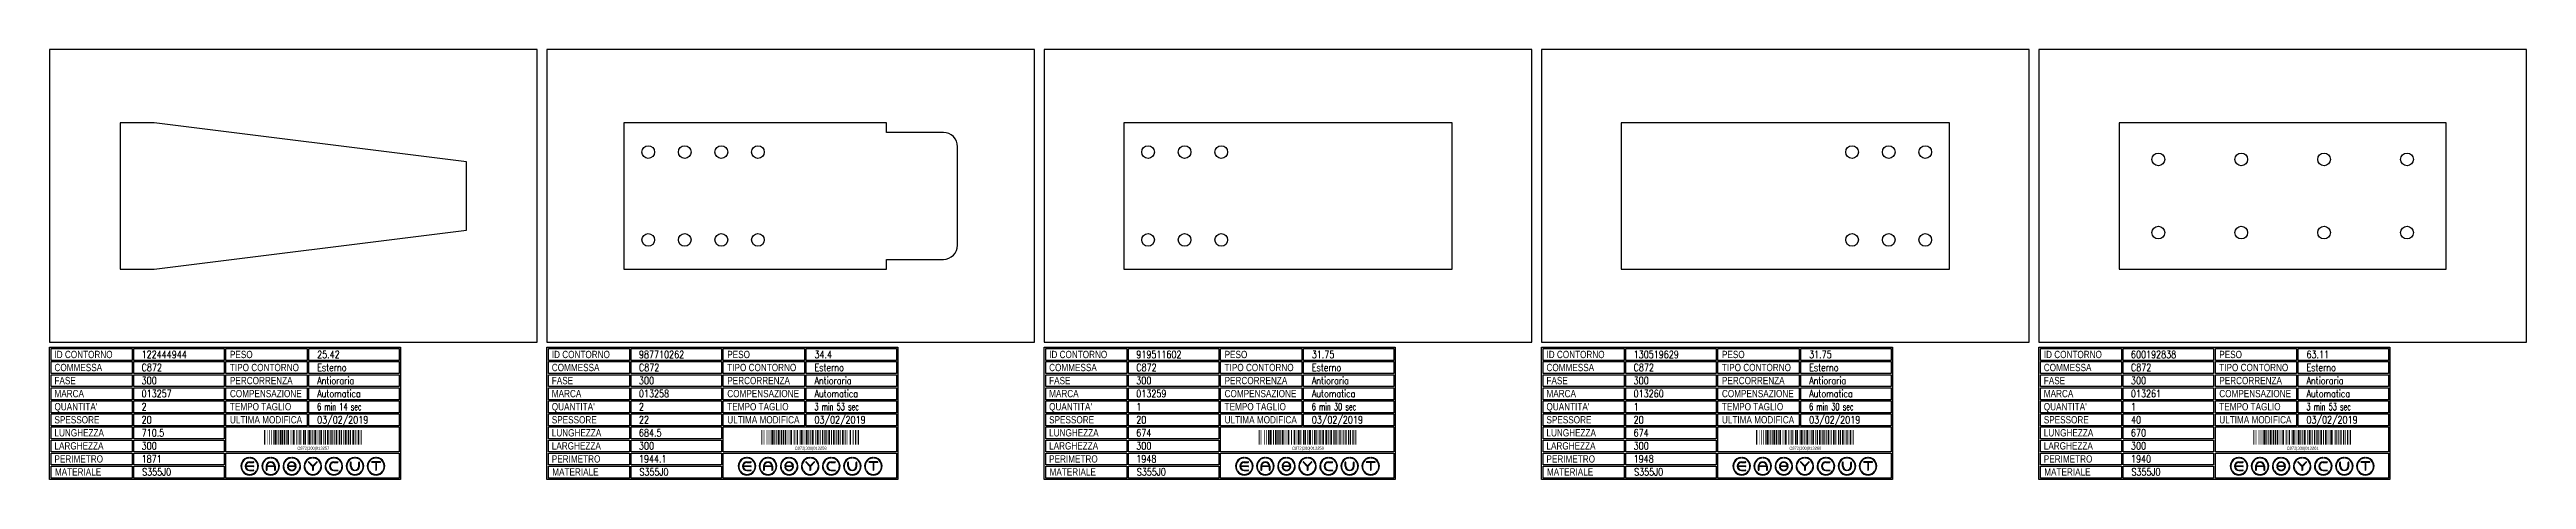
# Model space of a CAD drawing. Header units: millimetres. Extents: x 10000 to 53102, y 10000 to 35064.
# Drawn here: x 10000 to 15080, y 31420 to 32301 of the extents above; entities that cross this region are included whole.
import ezdxf
from ezdxf.enums import TextEntityAlignment as Align

# ---------------------------------------------------------------- set-up
doc = ezdxf.new("R2010")
doc.units = ezdxf.units.MM
doc.styles.add('EasyCutStyle', font='romans.shx', dxfattribs={"width": 0.8})
doc.styles.add('EasyCutStyle1', font='arial.ttf', dxfattribs={"width": 0.8})

# ---------------------------------------------------------------- blocks, each defined once
blk = doc.blocks.new('BlockShape01')
at = {"color": 253}
blk.add_lwpolyline([(0, 0), (720, 0), (720, -271), (0, -271)], close=True, dxfattribs=at)
at = {"color": 2}
for points in [[(3, -2.9), (169.3, -2.9), (169.3, -27.3), (3, -27.3)], [(3, -2.9), (169.3, -2.9), (169.3, -27.3), (3, -27.3)], [(3, -29.6), (169.3, -29.6), (169.3, -54), (3, -54)], [(361.9, -2.9), (528.3, -2.9), (528.3, -27.3), (361.9, -27.3)], [(361.9, -29.6), (528.3, -29.6), (528.3, -54), (361.9, -54)], [(3, -56.4), (169.3, -56.4), (169.3, -80.8), (3, -80.8)], [(3, -83.1), (169.3, -83.1), (169.3, -107.6), (3, -107.6)], [(361.9, -56.4), (528.3, -56.4), (528.3, -80.8), (361.9, -80.8)], [(361.9, -83.1), (528.3, -83.1), (528.3, -107.6), (361.9, -107.6)], [(3, -109.9), (169.3, -109.9), (169.3, -134.3), (3, -134.3)], [(3, -136.7), (169.3, -136.7), (169.3, -161.1), (3, -161.1)], [(361.9, -109.9), (528.3, -109.9), (528.3, -134.3), (361.9, -134.3)], [(361.9, -136.7), (528.3, -136.7), (528.3, -161.1), (361.9, -161.1)], [(3, -163.4), (169.3, -163.4), (169.3, -187.9), (3, -187.9)], [(3, -190.2), (169.3, -190.2), (169.3, -214.6), (3, -214.6)], [(3, -217), (169.3, -217), (169.3, -241.4), (3, -241.4)], [(3, -243.7), (169.3, -243.7), (169.3, -268.1), (3, -268.1)]]:
    blk.add_lwpolyline(points, close=True, dxfattribs=at)
at = {"color": 1}
for points in [[(172.7, -2.9), (358.1, -2.9), (358.1, -27.3), (172.7, -27.3)], [(172.7, -29.6), (358.1, -29.6), (358.1, -54), (172.7, -54)], [(531.6, -2.9), (717, -2.9), (717, -27.3), (531.6, -27.3)], [(531.6, -29.6), (717, -29.6), (717, -54), (531.6, -54)], [(172.7, -56.4), (358.1, -56.4), (358.1, -80.8), (172.7, -80.8)], [(172.7, -83.1), (358.1, -83.1), (358.1, -107.6), (172.7, -107.6)], [(531.6, -56.4), (717, -56.4), (717, -80.8), (531.6, -80.8)], [(531.6, -83.1), (717, -83.1), (717, -107.6), (531.6, -107.6)], [(172.7, -109.9), (358.1, -109.9), (358.1, -134.3), (172.7, -134.3)], [(172.7, -136.7), (358.1, -136.7), (358.1, -161.1), (172.7, -161.1)], [(531.6, -109.9), (717, -109.9), (717, -134.3), (531.6, -134.3)], [(531.6, -136.7), (717, -136.7), (717, -161.1), (531.6, -161.1)], [(172.7, -163.4), (358.1, -163.4), (358.1, -187.9), (172.7, -187.9)], [(172.7, -190.2), (358.1, -190.2), (358.1, -214.6), (172.7, -214.6)], [(361.9, -163.4), (717, -163.4), (717, -214.6), (361.9, -214.6)], [(172.7, -217), (358.1, -217), (358.1, -241.4), (172.7, -241.4)], [(172.7, -243.7), (358.1, -243.7), (358.1, -268.1), (172.7, -268.1)], [(361.9, -217), (717, -217), (717, -268.1), (361.9, -268.1)]]:
    blk.add_lwpolyline(points, close=True, dxfattribs=at)
at = {"color": 161, "style": 'EasyCutStyle1', "width": 0.8}
for s, p in [('COMMESSA', (10.1, -49.1)), ('ID CONTORNO', (10.1, -22.4)), ('TIPO CONTORNO', (370, -49.1)), ('PESO', (370, -22.4)), ('FASE', (10.1, -75.9)), ('MARCA', (10.1, -102.6)), ('COMPENSAZIONE', (370, -102.6)), ('PERCORRENZA', (370, -75.9)), ("QUANTITA'", (10.1, -129.4)), ('SPESSORE', (10.1, -156.2)), ('TEMPO TAGLIO', (370, -129.4)), ('ULTIMA MODIFICA', (370, -156.2)), ('LUNGHEZZA', (10.1, -182.9)), ('LARGHEZZA', (10.1, -209.7)), ('PERIMETRO', (10.1, -236.5)), ('MATERIALE', (11, -263.2))]:
    blk.add_text(s, height=15, dxfattribs=at).set_placement(p)
at = {"style": 'EasyCutStyle'}
for tag, p, width in [('ORDERSHAPE', (188.9, -49.1), 0.8), ('IDSHAPE', (188.9, -22.4), 0.8), ('TYPESHAPE', (548.8, -49.1), 0.8), ('WEIGTHSHAPE', (548.8, -22.4), 0.8), ('PHASESHAPE', (188.9, -75.9), 0.8), ('MKSHAPE', (188.9, -102.6), 0.8), ('JOUSHAPE', (548.8, -75.9), 0.8), ('COMPSHAPE', (548.8, -102.6), 0.8), ('TKSHAPE', (188.9, -156.2), 0.8), ('QTASHAPE', (188.9, -129.4), 0.8), ('TIMECUTSHAPE', (548.8, -129.4), 0.65), ('LASTMODIFYSHAPE', (548.8, -156.2), 0.8), ('LENGTHSHAPE', (188.9, -182.9), 0.8), ('HEIGHTSHAPE', (188.9, -209.7), 0.8), ('PERIMETERSHAPE', (188.9, -236.5), 0.8), ('MATSHAPE', (189.8, -263.2), 0.8)]:
    blk.add_attdef(tag, p, '', height=15, dxfattribs=dict(at, width=width))
blk = doc.blocks.new('Logo')
for color, points in [(140, [(-144.9, -7.2, -1), (-145.9, -7.6, -0.520567), (-131.2, 17.9, -1), (-131.1, 16.9, 0.520567)]), (256, [(-121.7, 0.5), (-137.5, 0.5, -0.394366), (-129.6, 7.9), (-121.7, 7.9, 1), (-121.7, 9), (-129.6, 9, 1), (-129.6, -9), (-121.7, -9, 1), (-121.7, -7.9), (-129.6, -7.9, -0.394366), (-137.5, -0.5), (-121.7, -0.5, 1)]), (140, [(-114.3, -7.2, 1), (-113.3, -7.6, 0.520567), (-128, 17.9, 0.916853), (-128.2, 16.9, 0.043377), (-128.1, 16.9, -0.520567)]), (140, [(-101.7, -7.2, -1), (-102.7, -7.6, -0.520567), (-88, 17.9, -1), (-87.9, 16.9, 0.520567)]), (140, [(-71.1, -7.2, 1), (-70.1, -7.6, 0.520567), (-84.8, 17.9, 1), (-84.9, 16.9, -0.520567)]), (140, [(-58.5, -7.2, -1), (-59.5, -7.6, -0.520567), (-44.8, 17.9, -1), (-44.7, 16.9, 0.520567)]), (256, [(-36.6, -0.5, -0.486114), (-35.5, -1.9, -0.776377), (-50.9, -2, 1), (-51.9, -2.3, 0.776377), (-34.5, -2.1, 0.486114), (-36.6, 0.5), (-49.8, 0.5, -0.486114), (-50.9, 1.9, -0.776377), (-35.5, 2, 1), (-34.5, 2.3, 0.776377), (-51.9, 2.1, 0.486114), (-49.8, -0.5)]), (140, [(-27.9, -7.2, 1), (-26.9, -7.6, 0.520567), (-41.6, 17.9, 1), (-41.7, 16.9, -0.520567)]), (140, [(-15.3, -7.2, -1), (-16.3, -7.6, -0.520567), (-1.6, 17.9, -1), (-1.5, 16.9, 0.520567)]), (256, [(0, 0.8), (-8.1, 8.8, 1), (-8.8, 8.1), (-0.5, -0.2), (-0.5, -7.9, 1), (0.5, -7.9), (0.5, -0.2), (8.8, 8.1, 1), (8.1, 8.8)]), (140, [(15.3, -7.2, 1), (16.3, -7.6, 0.520567), (1.6, 17.9, 1), (1.5, 16.9, -0.520567)]), (140, [(27.9, -7.2, -1), (26.9, -7.6, -0.520567), (41.6, 17.9, -1), (41.7, 16.9, 0.520567)]), (256, [(43.2, -9), (51.1, -9, 1), (51.1, -7.9), (43.2, -7.9, -1), (43.2, 7.9), (51.1, 7.9, 1), (51.1, 9), (43.2, 9, 1)]), (140, [(58.5, -7.2, 1), (59.5, -7.6, 0.520567), (44.8, 17.9, 1), (44.7, 16.9, -0.520567)]), (140, [(71.1, -7.2, -1), (70.1, -7.6, -0.520567), (84.8, 17.9, -1), (84.9, 16.9, 0.520567)]), (256, [(78.5, 0), (78.5, 7.9, 1), (77.4, 7.9), (77.4, 0, 1), (95.4, 0), (95.4, 7.9, 1), (94.3, 7.9), (94.3, 0, -1)]), (140, [(101.7, -7.2, 1), (102.7, -7.6, 0.520567), (88, 17.9, 1), (87.9, 16.9, -0.520567)]), (140, [(114.3, -7.2, -1), (113.3, -7.6, -0.520567), (128, 17.9, -1), (128.1, 16.9, 0.520567)]), (256, [(121.1, 9, 1), (121.1, 7.9), (129.1, 7.9), (129.1, -7.9, 1), (130.1, -7.9), (130.1, 7.9), (138.1, 7.9, 1), (138.1, 9)]), (140, [(144.9, -7.2, 1), (145.9, -7.6, 0.520567), (131.2, 17.9, 1), (131.1, 16.9, -0.520567)]), (140, [(-114.9, -10.3, 1), (-115.7, -9.7, -0.520567), (-143.5, -9.7, 1), (-144.3, -10.3, 0.520567)]), (140, [(-71.7, -10.3, 1), (-72.5, -9.7, -0.520567), (-100.3, -9.7, 1), (-101.1, -10.3, 0.520567)]), (140, [(-28.5, -10.3, 1), (-29.3, -9.7, -0.520567), (-57.1, -9.7, 1), (-57.9, -10.3, 0.520567)]), (140, [(14.7, -10.3, 1), (13.9, -9.7, -0.520567), (-13.9, -9.7, 1), (-14.7, -10.3, 0.520567)]), (140, [(57.9, -10.3, 1), (57.1, -9.7, -0.520567), (29.3, -9.7, 1), (28.5, -10.3, 0.520567)]), (140, [(101.1, -10.3, 1), (100.3, -9.7, -0.520567), (72.5, -9.7, 1), (71.7, -10.3, 0.520567)]), (140, [(144.3, -10.3, 1), (143.5, -9.7, -0.520567), (115.7, -9.7, 1), (114.9, -10.3, 0.520567)])]:
    blk.add_hatch(color=color).paths.add_polyline_path(points)
h = blk.add_hatch(color=256)
h.paths.add_polyline_path([(-78.5, -0.5), (-78.5, -7.9, 1), (-77.4, -7.9), (-77.4, 0, 1), (-95.4, 0), (-95.4, -7.9, 1), (-94.3, -7.9), (-94.3, -0.5)])
h.paths.add_polyline_path([(-94.3, 0.5, -0.933992), (-78.5, 0.5)], flags=16)
for p, q in [((-121.7, 0.5), (-137.5, 0.5)), ((-129.6, 9), (-121.7, 9)), ((-129.6, 7.9), (-121.7, 7.9)), ((-95.4, 0), (-95.4, -7.9)), ((-78.5, 0.5), (-94.3, 0.5)), ((-77.4, 0), (-77.4, -7.9)), ((-36.6, 0.5), (-49.8, 0.5)), ((-0.5, -0.2), (-8.8, 8.1)), ((0, 0.8), (-8.1, 8.8)), ((0, 0.8), (8.1, 8.8)), ((0.5, -0.2), (8.8, 8.1)), ((43.2, 9), (51.1, 9)), ((43.2, 7.9), (51.1, 7.9)), ((77.4, 0), (77.4, 7.9)), ((78.5, 0), (78.5, 7.9)), ((94.3, 0), (94.3, 7.9)), ((95.4, 0), (95.4, 7.9)), ((138.1, 9), (121.1, 9)), ((129.1, 7.9), (121.1, 7.9)), ((129.1, 7.9), (129.1, -7.9)), ((130.1, 7.9), (130.1, -7.9)), ((138.1, 7.9), (130.1, 7.9)), ((-121.7, -0.5), (-137.5, -0.5)), ((-129.6, -7.9), (-121.7, -7.9)), ((-129.6, -9), (-121.7, -9)), ((-94.3, -0.5), (-94.3, -7.9)), ((-78.5, -0.5), (-94.3, -0.5)), ((-78.5, -0.5), (-78.5, -7.9)), ((-36.6, -0.5), (-49.8, -0.5)), ((-0.5, -0.2), (-0.5, -7.9)), ((0.5, -0.2), (0.5, -7.9)), ((43.2, -7.9), (51.1, -7.9)), ((43.2, -9), (51.1, -9))]:
    blk.add_line(p, q)
at = {"color": 140}
for centre, radius, start, end in [((-129.6, 0), 18, 95, 205), ((-129.6, 0), 16.9, 95, 205), ((-131.1, 17.4), 0.54, 275, 95), ((-128.1, 17.4), 0.54, 85, 265), ((-129.6, 0), 16.9, 335, 85), ((-129.6, 0), 18, 335, 85), ((-86.4, 0), 18, 95, 205), ((-86.4, 0), 16.9, 95, 205), ((-87.9, 17.4), 0.54, 275, 95), ((-84.9, 17.4), 0.54, 85, 265), ((-86.4, 0), 16.9, 335, 85), ((-86.4, 0), 18, 335, 85), ((-43.2, 0), 18, 95, 205), ((-43.2, 0), 16.9, 95, 205), ((-44.7, 17.4), 0.54, 275, 95), ((-41.7, 17.4), 0.54, 85, 265), ((-43.2, 0), 16.9, 335, 85), ((-43.2, 0), 18, 335, 85), ((0, 0), 18, 95, 205), ((0, 0), 16.9, 95, 205), ((-1.5, 17.4), 0.54, 275, 95), ((1.5, 17.4), 0.54, 85, 265), ((0, 0), 16.9, 335, 85), ((0, 0), 18, 335, 85), ((43.2, 0), 18, 95, 205), ((43.2, 0), 16.9, 95, 205), ((41.7, 17.4), 0.54, 275, 95), ((44.7, 17.4), 0.54, 85, 265), ((43.2, 0), 16.9, 335, 85), ((43.2, 0), 18, 335, 85), ((86.4, 0), 18, 95, 205), ((86.4, 0), 16.9, 95, 205), ((84.9, 17.4), 0.54, 275, 95), ((87.9, 17.4), 0.54, 85, 265), ((86.4, 0), 16.9, 335, 85), ((86.4, 0), 18, 335, 85), ((129.6, 0), 18, 95, 205), ((129.6, 0), 16.9, 95, 205), ((128.1, 17.4), 0.54, 275, 95), ((131.1, 17.4), 0.54, 85, 265), ((129.6, 0), 16.9, 335, 85), ((129.6, 0), 18, 335, 85), ((-145.4, -7.4), 0.54, 205, 25), ((-143.9, -10), 0.54, 35, 215), ((-129.6, 0), 18, 215, 325), ((-129.6, 0), 16.9, 215, 325), ((-115.3, -10), 0.54, 325, 145), ((-113.8, -7.4), 0.54, 155, 335), ((-102.2, -7.4), 0.54, 205, 25), ((-100.7, -10), 0.54, 35, 215), ((-86.4, 0), 18, 215, 325), ((-86.4, 0), 16.9, 215, 325), ((-72.1, -10), 0.54, 325, 145), ((-70.6, -7.4), 0.54, 155, 335), ((-59, -7.4), 0.54, 205, 25), ((-57.5, -10), 0.54, 35, 215), ((-43.2, 0), 18, 215, 325), ((-43.2, 0), 16.9, 215, 325), ((-28.9, -10), 0.54, 325, 145), ((-27.4, -7.4), 0.54, 155, 335), ((-15.8, -7.4), 0.54, 205, 25), ((-14.3, -10), 0.54, 35, 215), ((0, 0), 18, 215, 325), ((0, 0), 16.9, 215, 325), ((14.3, -10), 0.54, 325, 145), ((15.8, -7.4), 0.54, 155, 335), ((27.4, -7.4), 0.54, 205, 25), ((28.9, -10), 0.54, 35, 215), ((43.2, 0), 18, 215, 325), ((43.2, 0), 16.9, 215, 325), ((57.5, -10), 0.54, 325, 145), ((59, -7.4), 0.54, 155, 335), ((70.6, -7.4), 0.54, 205, 25), ((72.1, -10), 0.54, 35, 215), ((86.4, 0), 18, 215, 325), ((86.4, 0), 16.9, 215, 325), ((100.7, -10), 0.54, 325, 145), ((102.2, -7.4), 0.54, 155, 335), ((113.8, -7.4), 0.54, 205, 25), ((115.3, -10), 0.54, 35, 215), ((129.6, 0), 18, 215, 325), ((129.6, 0), 16.9, 215, 325), ((143.9, -10), 0.54, 325, 145), ((145.4, -7.4), 0.54, 155, 335)]:
    blk.add_arc(centre, radius, start, end, dxfattribs=at)
for centre, radius, start, end in [((-129.6, 0), 9, 90, 270), ((-129.6, 0), 7.92, 90, 176.0904), ((-121.7, 8.5), 0.54, 270, 90), ((-121.7, 0), 0.54, 270, 90), ((-86.4, 0), 9, 0, 180), ((-86.4, 0), 7.92, 3.9096, 176.0904), ((-49.8, 1.6), 2.16, 166.2998, 270), ((-43.2, 0), 9, 15, 166.2998), ((-43.2, 0), 7.92, 15, 166.2998), ((-49.8, 1.6), 1.08, 166.2998, 270), ((-36.6, -1.6), 2.16, 346.2998, 90), ((-35, 2.2), 0.54, 195, 15), ((-8.5, 8.5), 0.54, 45, 225), ((8.5, 8.5), 0.54, 315, 135), ((43.2, 0), 9, 90, 270), ((43.2, 0), 7.92, 90, 270), ((51.1, 8.5), 0.54, 270, 90), ((77.9, 7.9), 0.54, 0, 180), ((86.4, 0), 9, 180, 0), ((86.4, 0), 7.92, 180, 0), ((94.9, 7.9), 0.54, 0, 180), ((121.1, 8.5), 0.54, 90, 270), ((138.1, 8.5), 0.54, 270, 90), ((-129.6, 0), 7.92, 183.9096, 270), ((-121.7, -8.5), 0.54, 270, 90), ((-94.9, -7.9), 0.54, 180, 0), ((-77.9, -7.9), 0.54, 180, 0), ((-51.4, -2.2), 0.54, 15, 195), ((-43.2, 0), 9, 195, 346.2998), ((-43.2, 0), 7.92, 195, 346.2998), ((-36.6, -1.6), 1.08, 346.2998, 90), ((0, -7.9), 0.54, 180, 0), ((51.1, -8.5), 0.54, 270, 90), ((129.6, -7.9), 0.54, 180, 0)]:
    blk.add_arc(centre, radius, start, end)
blk = doc.blocks.new('122444944_128', base_point=(395.25, -370))
at = {"linetype": 'Continuous'}
for points, const_width in [([(396.25, -370), (396.25, -340)], 2), ([(398.75, -370), (398.75, -340)], 1), ([(401.75, -370), (401.75, -340)], 1), ([(406.75, -370), (406.75, -340)], 1), ([(410.75, -370), (410.75, -340)], 1), ([(415.25, -370), (415.25, -340)], 2), ([(418.75, -370), (418.75, -340)], 3), ([(421.75, -370), (421.75, -340)], 1), ([(425.25, -370), (425.25, -340)], 2), ([(429.75, -370), (429.75, -340)], 3), ([(433.25, -370), (433.25, -340)], 2), ([(436.75, -370), (436.75, -340)], 3), ([(440.25, -370), (440.25, -340)], 2), ([(444.75, -370), (444.75, -340)], 3), ([(448.75, -370), (448.75, -340)], 1), ([(450.75, -370), (450.75, -340)], 1), ([(452.75, -370), (452.75, -340)], 1), ([(456.25, -370), (456.25, -340)], 4), ([(462.25, -370), (462.25, -340)], 2), ([(465.75, -370), (465.75, -340)], 1), ([(468.75, -370), (468.75, -340)], 3), ([(472.75, -370), (472.75, -340)], 1), ([(476.75, -370), (476.75, -340)], 3), ([(480.25, -370), (480.25, -340)], 2), ([(483.75, -370), (483.75, -340)], 1), ([(487.75, -370), (487.75, -340)], 3), ([(491.25, -370), (491.25, -340)], 2), ([(494.75, -370), (494.75, -340)], 1), ([(496.75, -370), (496.75, -340)], 1), ([(500.25, -370), (500.25, -340)], 4), ([(505.75, -370), (505.75, -340)], 1), ([(509.75, -370), (509.75, -340)], 3), ([(513.25, -370), (513.25, -340)], 2), ([(516.75, -370), (516.75, -340)], 1), ([(520.75, -370), (520.75, -340)], 3), ([(525.25, -370), (525.25, -340)], 2), ([(528.25, -370), (528.25, -340)], 2), ([(531.75, -370), (531.75, -340)], 1), ([(534.75, -370), (534.75, -340)], 3), ([(539.25, -370), (539.25, -340)], 2), ([(543.75, -370), (543.75, -340)], 3), ([(547.75, -370), (547.75, -340)], 1), ([(550.25, -370), (550.25, -340)], 2), ([(553.75, -370), (553.75, -340)], 3), ([(557.75, -370), (557.75, -340)], 1), ([(561.75, -370), (561.75, -340)], 3), ([(565.25, -370), (565.25, -340)], 2), ([(568.75, -370), (568.75, -340)], 3), ([(572.25, -370), (572.25, -340)], 2), ([(575.75, -370), (575.75, -340)], 1), ([(578.75, -370), (578.75, -340)], 3), ([(583.25, -370), (583.25, -340)], 2), ([(588.75, -370), (588.75, -340)], 3), ([(591.75, -370), (591.75, -340)], 1), ([(594.25, -370), (594.25, -340)], 2)]:
    blk.add_lwpolyline(points, dxfattribs=dict(at, const_width=const_width))
blk.add_text('C872|300|013257', height=6).set_placement((496.25, -380.5), align=Align.CENTER)
blk = doc.blocks.new('987710262_128', base_point=(382.3, -370))
at = {"linetype": 'Continuous'}
for points, const_width in [([(383.3, -370), (383.3, -340)], 2), ([(385.8, -370), (385.8, -340)], 1), ([(388.8, -370), (388.8, -340)], 1), ([(393.8, -370), (393.8, -340)], 1), ([(397.8, -370), (397.8, -340)], 1), ([(402.3, -370), (402.3, -340)], 2), ([(405.8, -370), (405.8, -340)], 3), ([(408.8, -370), (408.8, -340)], 1), ([(412.3, -370), (412.3, -340)], 2), ([(416.8, -370), (416.8, -340)], 3), ([(420.3, -370), (420.3, -340)], 2), ([(423.8, -370), (423.8, -340)], 3), ([(427.3, -370), (427.3, -340)], 2), ([(431.8, -370), (431.8, -340)], 3), ([(435.8, -370), (435.8, -340)], 1), ([(437.8, -370), (437.8, -340)], 1), ([(439.8, -370), (439.8, -340)], 1), ([(443.3, -370), (443.3, -340)], 4), ([(449.3, -370), (449.3, -340)], 2), ([(452.8, -370), (452.8, -340)], 1), ([(455.8, -370), (455.8, -340)], 3), ([(459.8, -370), (459.8, -340)], 1), ([(463.8, -370), (463.8, -340)], 3), ([(467.3, -370), (467.3, -340)], 2), ([(470.8, -370), (470.8, -340)], 1), ([(474.8, -370), (474.8, -340)], 3), ([(478.3, -370), (478.3, -340)], 2), ([(481.8, -370), (481.8, -340)], 1), ([(483.8, -370), (483.8, -340)], 1), ([(487.3, -370), (487.3, -340)], 4), ([(492.8, -370), (492.8, -340)], 1), ([(496.8, -370), (496.8, -340)], 3), ([(500.3, -370), (500.3, -340)], 2), ([(503.8, -370), (503.8, -340)], 1), ([(507.8, -370), (507.8, -340)], 3), ([(512.3, -370), (512.3, -340)], 2), ([(515.3, -370), (515.3, -340)], 2), ([(518.8, -370), (518.8, -340)], 1), ([(521.8, -370), (521.8, -340)], 3), ([(526.3, -370), (526.3, -340)], 2), ([(530.8, -370), (530.8, -340)], 3), ([(534.8, -370), (534.8, -340)], 1), ([(537.3, -370), (537.3, -340)], 2), ([(540.8, -370), (540.8, -340)], 3), ([(544.8, -370), (544.8, -340)], 1), ([(548.8, -370), (548.8, -340)], 3), ([(551.8, -370), (551.8, -340)], 1), ([(555.3, -370), (555.3, -340)], 2), ([(558.8, -370), (558.8, -340)], 1), ([(562.8, -370), (562.8, -340)], 1), ([(565.3, -370), (565.3, -340)], 2), ([(570.3, -370), (570.3, -340)], 2), ([(575.8, -370), (575.8, -340)], 3), ([(578.8, -370), (578.8, -340)], 1), ([(581.3, -370), (581.3, -340)], 2)]:
    blk.add_lwpolyline(points, dxfattribs=dict(at, const_width=const_width))
blk.add_text('C872|300|013258', height=6).set_placement((483.3, -380.5), align=Align.CENTER)
blk = doc.blocks.new('919511602_128', base_point=(377, -370))
at = {"linetype": 'Continuous'}
for points, const_width in [([(378, -370), (378, -340)], 2), ([(380.5, -370), (380.5, -340)], 1), ([(383.5, -370), (383.5, -340)], 1), ([(388.5, -370), (388.5, -340)], 1), ([(392.5, -370), (392.5, -340)], 1), ([(397, -370), (397, -340)], 2), ([(400.5, -370), (400.5, -340)], 3), ([(403.5, -370), (403.5, -340)], 1), ([(407, -370), (407, -340)], 2), ([(411.5, -370), (411.5, -340)], 3), ([(415, -370), (415, -340)], 2), ([(418.5, -370), (418.5, -340)], 3), ([(422, -370), (422, -340)], 2), ([(426.5, -370), (426.5, -340)], 3), ([(430.5, -370), (430.5, -340)], 1), ([(432.5, -370), (432.5, -340)], 1), ([(434.5, -370), (434.5, -340)], 1), ([(438, -370), (438, -340)], 4), ([(444, -370), (444, -340)], 2), ([(447.5, -370), (447.5, -340)], 1), ([(450.5, -370), (450.5, -340)], 3), ([(454.5, -370), (454.5, -340)], 1), ([(458.5, -370), (458.5, -340)], 3), ([(462, -370), (462, -340)], 2), ([(465.5, -370), (465.5, -340)], 1), ([(469.5, -370), (469.5, -340)], 3), ([(473, -370), (473, -340)], 2), ([(476.5, -370), (476.5, -340)], 1), ([(478.5, -370), (478.5, -340)], 1), ([(482, -370), (482, -340)], 4), ([(487.5, -370), (487.5, -340)], 1), ([(491.5, -370), (491.5, -340)], 3), ([(495, -370), (495, -340)], 2), ([(498.5, -370), (498.5, -340)], 1), ([(502.5, -370), (502.5, -340)], 3), ([(507, -370), (507, -340)], 2), ([(510, -370), (510, -340)], 2), ([(513.5, -370), (513.5, -340)], 1), ([(516.5, -370), (516.5, -340)], 3), ([(521, -370), (521, -340)], 2), ([(525.5, -370), (525.5, -340)], 3), ([(529.5, -370), (529.5, -340)], 1), ([(532, -370), (532, -340)], 2), ([(535.5, -370), (535.5, -340)], 3), ([(539.5, -370), (539.5, -340)], 1), ([(543.5, -370), (543.5, -340)], 3), ([(547.5, -370), (547.5, -340)], 1), ([(550, -370), (550, -340)], 2), ([(554, -370), (554, -340)], 2), ([(556.5, -370), (556.5, -340)], 1), ([(561.5, -370), (561.5, -340)], 3), ([(565, -370), (565, -340)], 2), ([(570.5, -370), (570.5, -340)], 3), ([(573.5, -370), (573.5, -340)], 1), ([(576, -370), (576, -340)], 2)]:
    blk.add_lwpolyline(points, dxfattribs=dict(at, const_width=const_width))
blk.add_text('C872|300|013259', height=6).set_placement((478, -380.5), align=Align.CENTER)
blk = doc.blocks.new('130519629_128', base_point=(377, -370))
at = {"linetype": 'Continuous'}
for points, const_width in [([(378, -370), (378, -340)], 2), ([(380.5, -370), (380.5, -340)], 1), ([(383.5, -370), (383.5, -340)], 1), ([(388.5, -370), (388.5, -340)], 1), ([(392.5, -370), (392.5, -340)], 1), ([(397, -370), (397, -340)], 2), ([(400.5, -370), (400.5, -340)], 3), ([(403.5, -370), (403.5, -340)], 1), ([(407, -370), (407, -340)], 2), ([(411.5, -370), (411.5, -340)], 3), ([(415, -370), (415, -340)], 2), ([(418.5, -370), (418.5, -340)], 3), ([(422, -370), (422, -340)], 2), ([(426.5, -370), (426.5, -340)], 3), ([(430.5, -370), (430.5, -340)], 1), ([(432.5, -370), (432.5, -340)], 1), ([(434.5, -370), (434.5, -340)], 1), ([(438, -370), (438, -340)], 4), ([(444, -370), (444, -340)], 2), ([(447.5, -370), (447.5, -340)], 1), ([(450.5, -370), (450.5, -340)], 3), ([(454.5, -370), (454.5, -340)], 1), ([(458.5, -370), (458.5, -340)], 3), ([(462, -370), (462, -340)], 2), ([(465.5, -370), (465.5, -340)], 1), ([(469.5, -370), (469.5, -340)], 3), ([(473, -370), (473, -340)], 2), ([(476.5, -370), (476.5, -340)], 1), ([(478.5, -370), (478.5, -340)], 1), ([(482, -370), (482, -340)], 4), ([(487.5, -370), (487.5, -340)], 1), ([(491.5, -370), (491.5, -340)], 3), ([(495, -370), (495, -340)], 2), ([(498.5, -370), (498.5, -340)], 1), ([(502.5, -370), (502.5, -340)], 3), ([(507, -370), (507, -340)], 2), ([(510, -370), (510, -340)], 2), ([(513.5, -370), (513.5, -340)], 1), ([(516.5, -370), (516.5, -340)], 3), ([(521, -370), (521, -340)], 2), ([(525.5, -370), (525.5, -340)], 3), ([(529.5, -370), (529.5, -340)], 1), ([(532, -370), (532, -340)], 2), ([(536.5, -370), (536.5, -340)], 3), ([(539.5, -370), (539.5, -340)], 1), ([(542.5, -370), (542.5, -340)], 1), ([(546.5, -370), (546.5, -340)], 3), ([(550, -370), (550, -340)], 2), ([(554, -370), (554, -340)], 2), ([(557, -370), (557, -340)], 2), ([(562, -370), (562, -340)], 2), ([(565, -370), (565, -340)], 2), ([(570.5, -370), (570.5, -340)], 3), ([(573.5, -370), (573.5, -340)], 1), ([(576, -370), (576, -340)], 2)]:
    blk.add_lwpolyline(points, dxfattribs=dict(at, const_width=const_width))
blk.add_text('C872|300|013260', height=6).set_placement((478, -380.5), align=Align.CENTER)
blk = doc.blocks.new('600192838_128', base_point=(375, -370))
at = {"linetype": 'Continuous'}
for points, const_width in [([(376, -370), (376, -340)], 2), ([(378.5, -370), (378.5, -340)], 1), ([(381.5, -370), (381.5, -340)], 1), ([(386.5, -370), (386.5, -340)], 1), ([(390.5, -370), (390.5, -340)], 1), ([(395, -370), (395, -340)], 2), ([(398.5, -370), (398.5, -340)], 3), ([(401.5, -370), (401.5, -340)], 1), ([(405, -370), (405, -340)], 2), ([(409.5, -370), (409.5, -340)], 3), ([(413, -370), (413, -340)], 2), ([(416.5, -370), (416.5, -340)], 3), ([(420, -370), (420, -340)], 2), ([(424.5, -370), (424.5, -340)], 3), ([(428.5, -370), (428.5, -340)], 1), ([(430.5, -370), (430.5, -340)], 1), ([(432.5, -370), (432.5, -340)], 1), ([(436, -370), (436, -340)], 4), ([(442, -370), (442, -340)], 2), ([(445.5, -370), (445.5, -340)], 1), ([(448.5, -370), (448.5, -340)], 3), ([(452.5, -370), (452.5, -340)], 1), ([(456.5, -370), (456.5, -340)], 3), ([(460, -370), (460, -340)], 2), ([(463.5, -370), (463.5, -340)], 1), ([(467.5, -370), (467.5, -340)], 3), ([(471, -370), (471, -340)], 2), ([(474.5, -370), (474.5, -340)], 1), ([(476.5, -370), (476.5, -340)], 1), ([(480, -370), (480, -340)], 4), ([(485.5, -370), (485.5, -340)], 1), ([(489.5, -370), (489.5, -340)], 3), ([(493, -370), (493, -340)], 2), ([(496.5, -370), (496.5, -340)], 1), ([(500.5, -370), (500.5, -340)], 3), ([(505, -370), (505, -340)], 2), ([(508, -370), (508, -340)], 2), ([(511.5, -370), (511.5, -340)], 1), ([(514.5, -370), (514.5, -340)], 3), ([(519, -370), (519, -340)], 2), ([(523.5, -370), (523.5, -340)], 3), ([(527.5, -370), (527.5, -340)], 1), ([(530, -370), (530, -340)], 2), ([(534.5, -370), (534.5, -340)], 3), ([(537.5, -370), (537.5, -340)], 1), ([(540.5, -370), (540.5, -340)], 1), ([(544.5, -370), (544.5, -340)], 3), ([(549, -370), (549, -340)], 2), ([(551.5, -370), (551.5, -340)], 1), ([(554.5, -370), (554.5, -340)], 3), ([(560, -370), (560, -340)], 2), ([(563, -370), (563, -340)], 2), ([(568.5, -370), (568.5, -340)], 3), ([(571.5, -370), (571.5, -340)], 1), ([(574, -370), (574, -340)], 2)]:
    blk.add_lwpolyline(points, dxfattribs=dict(at, const_width=const_width))
blk.add_text('C872|300|013261', height=6).set_placement((476, -380.5), align=Align.CENTER)

msp = doc.modelspace()

# ---------------------------------------------------------------- linework, layer by layer
for p, q in [((11000, 32301), (10000, 32301)), ((10000, 32301), (10000, 31701)), ((11000, 31701), (11000, 32301)), ((12020, 32301), (11020, 32301)), ((11020, 32301), (11020, 31701)), ((12020, 31701), (12020, 32301)), ((13040, 32301), (12040, 32301)), ((12040, 32301), (12040, 31701)), ((13040, 31701), (13040, 32301)), ((14060, 32301), (13060, 32301)), ((13060, 32301), (13060, 31701)), ((14060, 31701), (14060, 32301)), ((15080, 32301), (14080, 32301)), ((14080, 32301), (14080, 31701)), ((15080, 31701), (15080, 32301)), ((10000, 31701), (11000, 31701)), ((11020, 31701), (12020, 31701)), ((12040, 31701), (13040, 31701)), ((13060, 31701), (14060, 31701)), ((14080, 31701), (15080, 31701))]:
    msp.add_line(p, q)
at = {"color": 2}
for points in [[(10144.8, 31851), (10214.8, 31851), (10855.3, 31931), (10855.3, 32071), (10214.8, 32151), (10144.8, 32151)], [(12203, 31851), (12877, 31851), (12877, 32151), (12203, 32151)], [(13223, 31851), (13897, 31851), (13897, 32151), (13223, 32151)], [(14245, 31851), (14915, 31851), (14915, 32151), (14245, 32151)]]:
    msp.add_lwpolyline(points, close=True, dxfattribs=at)
msp.add_lwpolyline([(11177.8, 31851), (11716.8, 31851), (11716.8, 31871), (11833.3, 31871, 0.414214), (11862.3, 31900), (11862.3, 32102, 0.414214), (11833.3, 32131), (11716.8, 32131), (11716.8, 32151), (11177.8, 32151)], format="xyb", close=True, dxfattribs=at)
at = {"color": 4}
for centre in [(11227.8, 32091), (11302.8, 32091), (11377.8, 32091), (11452.8, 32091), (12253, 32091), (12328, 32091), (12403, 32091), (13697, 32091), (13772, 32091), (13847, 32091), (14325, 32076), (14495, 32076), (14665, 32076), (14835, 32076), (11227.8, 31911), (11302.8, 31911), (11377.8, 31911), (11452.8, 31911), (12253, 31911), (12328, 31911), (12403, 31911), (13697, 31911), (13772, 31911), (13847, 31911), (14325, 31926), (14495, 31926), (14665, 31926), (14835, 31926)]:
    msp.add_circle(centre, 13, dxfattribs=at)

# ---------------------------------------------------------------- block references
for p, values in [((10000, 31691), {'IDSHAPE': '122444944', 'ORDERSHAPE': 'C872', 'PHASESHAPE': '300', 'MKSHAPE': '013257', 'TKSHAPE': '20', 'LENGTHSHAPE': '710.5', 'HEIGHTSHAPE': '300', 'MATSHAPE': 'S355J0', 'LASTMODIFYSHAPE': '03/02/2019', 'PERIMETERSHAPE': '1871', 'WEIGTHSHAPE': '25.42', 'TYPESHAPE': 'Esterno', 'JOUSHAPE': 'Antioraria', 'COMPSHAPE': 'Automatica', 'TIMECUTSHAPE': '6 min 14 sec', 'QTASHAPE': '2'}), ((11020, 31691), {'IDSHAPE': '987710262', 'ORDERSHAPE': 'C872', 'PHASESHAPE': '300', 'MKSHAPE': '013258', 'TKSHAPE': '22', 'LENGTHSHAPE': '684.5', 'HEIGHTSHAPE': '300', 'MATSHAPE': 'S355J0', 'LASTMODIFYSHAPE': '03/02/2019', 'PERIMETERSHAPE': '1944.1', 'WEIGTHSHAPE': '34.4', 'TYPESHAPE': 'Esterno', 'JOUSHAPE': 'Antioraria', 'COMPSHAPE': 'Automatica', 'TIMECUTSHAPE': '3 min 53 sec', 'QTASHAPE': '2'}), ((12040, 31691), {'IDSHAPE': '919511602', 'ORDERSHAPE': 'C872', 'PHASESHAPE': '300', 'MKSHAPE': '013259', 'TKSHAPE': '20', 'LENGTHSHAPE': '674', 'HEIGHTSHAPE': '300', 'MATSHAPE': 'S355J0', 'LASTMODIFYSHAPE': '03/02/2019', 'PERIMETERSHAPE': '1948', 'WEIGTHSHAPE': '31.75', 'TYPESHAPE': 'Esterno', 'JOUSHAPE': 'Antioraria', 'COMPSHAPE': 'Automatica', 'TIMECUTSHAPE': '6 min 30 sec', 'QTASHAPE': '1'}), ((13060, 31691), {'IDSHAPE': '130519629', 'ORDERSHAPE': 'C872', 'PHASESHAPE': '300', 'MKSHAPE': '013260', 'TKSHAPE': '20', 'LENGTHSHAPE': '674', 'HEIGHTSHAPE': '300', 'MATSHAPE': 'S355J0', 'LASTMODIFYSHAPE': '03/02/2019', 'PERIMETERSHAPE': '1948', 'WEIGTHSHAPE': '31.75', 'TYPESHAPE': 'Esterno', 'JOUSHAPE': 'Antioraria', 'COMPSHAPE': 'Automatica', 'TIMECUTSHAPE': '6 min 30 sec', 'QTASHAPE': '1'}), ((14080, 31691), {'IDSHAPE': '600192838', 'ORDERSHAPE': 'C872', 'PHASESHAPE': '300', 'MKSHAPE': '013261', 'TKSHAPE': '40', 'LENGTHSHAPE': '670', 'HEIGHTSHAPE': '300', 'MATSHAPE': 'S355J0', 'LASTMODIFYSHAPE': '03/02/2019', 'PERIMETERSHAPE': '1940', 'WEIGTHSHAPE': '63.11', 'TYPESHAPE': 'Esterno', 'JOUSHAPE': 'Antioraria', 'COMPSHAPE': 'Automatica', 'TIMECUTSHAPE': '3 min 53 sec', 'QTASHAPE': '1'})]:
    msp.add_blockref('BlockShape01', p).add_auto_attribs(values)
for name, p in [('122444944_128', (10440, 31491.5)), ('987710262_128', (11460, 31491.5)), ('919511602_128', (12480, 31491.5)), ('130519629_128', (13500, 31491.5)), ('600192838_128', (14520, 31491.5)), ('Logo', (10540, 31447)), ('Logo', (11560, 31447)), ('Logo', (12580, 31447)), ('Logo', (13600, 31447)), ('Logo', (14620, 31447))]:
    msp.add_blockref(name, p)

doc.saveas('drawing.dxf')
